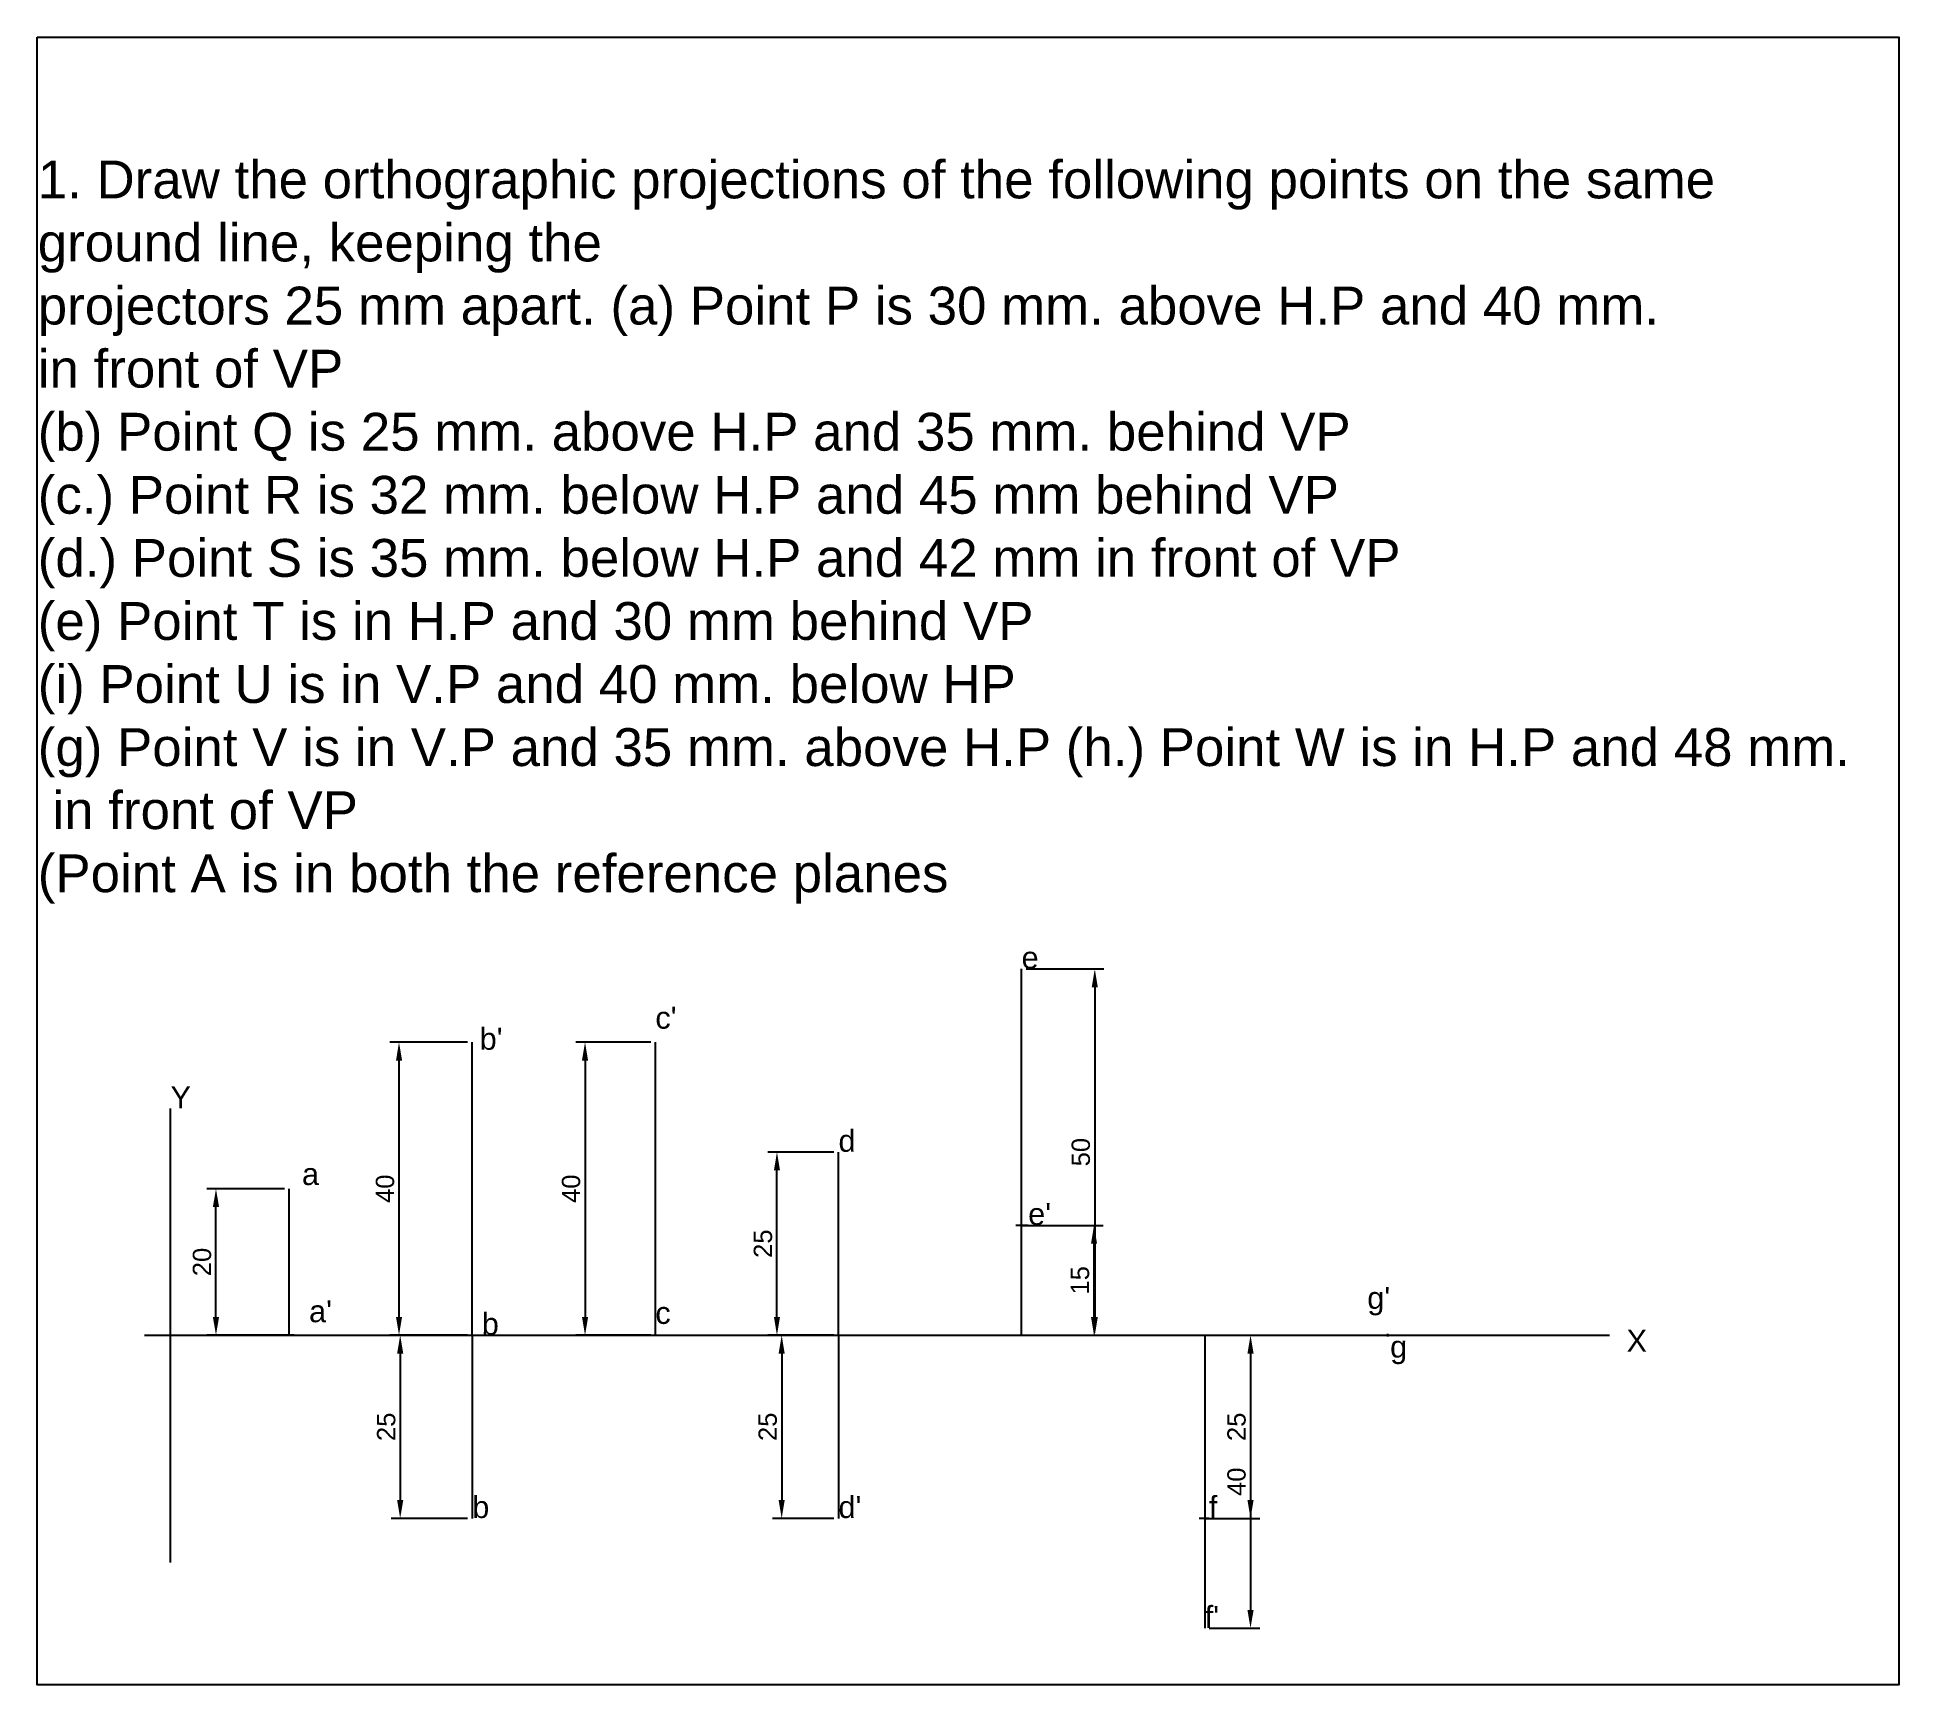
# Model space of a CAD drawing. Header units: millimetres. Extents: x 79 to 8014, y -55 to 1185.
# Drawn here: x 79.2 to 333.4, y 128.2 to 353.1 of the extents above; entities that cross this region are included whole.
import ezdxf

# ---------------------------------------------------------------- set-up
doc = ezdxf.new("R2010")
doc.units = ezdxf.units.MM
doc.header["$MEASUREMENT"] = 0
doc.header["$PDMODE"] = 1
doc.styles.get("Standard").update_dxf_attribs({"font": 'arial.ttf'})
doc.dimstyles.new('ISO-25', dxfattribs={"dimtxt": 2.5, "dimasz": 2.5, "dimexe": 1.25, "dimexo": 0.625, "dimtad": 1, "dimdec": 0, "dimdsep": 46, "dimtxsty": 'Standard', "dimcen": 2.5, "dimadec": 0, "dimazin": 0, "dimtfac": 1, "dimtdec": 0, "dimtmove": 0, "dimatfit": 3, "dimfxl": 1, "dimarcsym": 1})

msp = doc.modelspace()

# ---------------------------------------------------------------- texts
for s, p in [('e', (213.59, 225.94)), ("c'", (163.59, 217.74)), ("b'", (139.6, 214.86)), ('Y', (97.39, 206.88)), ('d', (188.59, 200.94)), ('a', (115.34, 196.4)), ("e'", (214.49, 190.94)), ("a'", (116.31, 177.67)), ("g'", (260.79, 179.49)), ('b', (139.89, 175.94)), ('c', (163.59, 177.44)), ('X', (296.19, 173.63)), ('g', (263.91, 172.83)), ('b', (138.59, 150.94)), ("d'", (188.59, 150.94)), ('f', (239.16, 150.94)), ("f'", (238.59, 135.94))]:
    msp.add_text(s, height=3).set_placement(p)
at = {"insert": (79.27, 336.26), "char_height": 5.1654, "width": 322.3385, "attachment_point": 1}
msp.add_mtext('1. Draw the orthographic projections of the following points on the same \\Pground line, keeping the\\Pprojectors 25 mm apart. (a) Point P is 30 mm. above H.P and 40 mm. \\Pin front of VP\\P(b) Point Q is 25 mm. above H.P and 35 mm. behind VP\\P(c.) Point R is 32 mm. below H.P and 45 mm behind VP\\P(d.) Point S is 35 mm. below H.P and 42 mm in front of VP\\P(e) Point T is in H.P and 30 mm behind VP\\P(i) Point U is in V.P and 40 mm. below HP\\P(g) Point V is in V.P and 35 mm. above H.P (h.) Point W is in H.P and 48 mm.\\P in front of VP\\P(Point A is in both the reference planes', dxfattribs=at)

# ---------------------------------------------------------------- blocks, each defined once
blk = doc.blocks.new('*D3')
at = {"color": 0, "lineweight": -2, "transparency": 16777216}
for p, q in [((112.96, 195.89), (102.35, 195.89)), ((103.6, 178.39), (103.6, 193.39)), ((114.26, 175.89), (102.35, 175.89))]:
    blk.add_line(p, q, dxfattribs=at)
at = {"color": 0, "transparency": 16777216}
for points in [[(103.18, 193.39), (104.02, 193.39), (103.6, 195.89)], [(103.18, 178.39), (104.02, 178.39), (103.6, 175.89)]]:
    blk.add_solid(points, dxfattribs=at)
at = {"layer": 'Defpoints', "color": 0, "transparency": 16777216}
for p in [(103.6, 195.89), (113.59, 195.89), (114.89, 175.89)]:
    blk.add_point(p, dxfattribs=at)
at = {"color": 0, "transparency": 16777216, "insert": (101.7, 185.89), "char_height": 2.5, "attachment_point": 5, "rotation": 90}
blk.add_mtext('20', dxfattribs=at)
blk = doc.blocks.new('*D4')
at = {"color": 0, "lineweight": -2, "transparency": 16777216}
for p, q in [((137.96, 215.89), (127.34, 215.89)), ((128.59, 178.39), (128.59, 213.39)), ((137.96, 175.89), (127.34, 175.89))]:
    blk.add_line(p, q, dxfattribs=at)
at = {"color": 0, "transparency": 16777216}
for points in [[(128.18, 213.39), (129.01, 213.39), (128.59, 215.89)], [(128.18, 178.39), (129.01, 178.39), (128.59, 175.89)]]:
    blk.add_solid(points, dxfattribs=at)
at = {"layer": 'Defpoints', "color": 0, "transparency": 16777216}
for p in [(128.59, 215.89), (138.59, 215.89), (138.59, 175.89)]:
    blk.add_point(p, dxfattribs=at)
at = {"color": 0, "transparency": 16777216, "insert": (126.69, 195.89), "char_height": 2.5, "attachment_point": 5, "rotation": 90}
blk.add_mtext('40', dxfattribs=at)
blk = doc.blocks.new('*D5')
at = {"color": 0, "lineweight": -2, "transparency": 16777216}
for p, q in [((137.96, 175.89), (127.5, 175.89)), ((128.75, 173.39), (128.75, 153.39)), ((137.96, 150.89), (127.5, 150.89))]:
    blk.add_line(p, q, dxfattribs=at)
at = {"color": 0, "transparency": 16777216}
for points in [[(128.33, 173.39), (129.17, 173.39), (128.75, 175.89)], [(128.33, 153.39), (129.17, 153.39), (128.75, 150.89)]]:
    blk.add_solid(points, dxfattribs=at)
at = {"layer": 'Defpoints', "color": 0, "transparency": 16777216}
for p in [(138.59, 175.89), (128.75, 150.89), (138.59, 150.89)]:
    blk.add_point(p, dxfattribs=at)
at = {"color": 0, "transparency": 16777216, "insert": (126.85, 163.39), "char_height": 2.5, "attachment_point": 5, "rotation": 90}
blk.add_mtext('25', dxfattribs=at)
blk = doc.blocks.new('*D6')
at = {"color": 0, "lineweight": -2, "transparency": 16777216}
for p, q in [((162.96, 215.89), (152.74, 215.89)), ((153.99, 213.39), (153.99, 178.39)), ((162.96, 175.89), (152.74, 175.89))]:
    blk.add_line(p, q, dxfattribs=at)
at = {"color": 0, "transparency": 16777216}
for points in [[(153.57, 213.39), (154.41, 213.39), (153.99, 215.89)], [(153.57, 178.39), (154.41, 178.39), (153.99, 175.89)]]:
    blk.add_solid(points, dxfattribs=at)
at = {"layer": 'Defpoints', "color": 0, "transparency": 16777216}
for p in [(163.59, 215.89), (153.99, 175.89), (163.59, 175.89)]:
    blk.add_point(p, dxfattribs=at)
at = {"color": 0, "transparency": 16777216, "insert": (152.09, 195.89), "char_height": 2.5, "attachment_point": 5, "rotation": 90}
blk.add_mtext('40', dxfattribs=at)
blk = doc.blocks.new('*D7')
at = {"color": 0, "lineweight": -2, "transparency": 16777216}
for p, q in [((187.96, 200.89), (178.94, 200.89)), ((180.19, 178.39), (180.19, 198.39)), ((187.96, 175.89), (178.94, 175.89))]:
    blk.add_line(p, q, dxfattribs=at)
at = {"color": 0, "transparency": 16777216}
for points in [[(179.78, 198.39), (180.61, 198.39), (180.19, 200.89)], [(179.78, 178.39), (180.61, 178.39), (180.19, 175.89)]]:
    blk.add_solid(points, dxfattribs=at)
at = {"layer": 'Defpoints', "color": 0, "transparency": 16777216}
for p in [(180.19, 200.89), (188.59, 200.89), (188.59, 175.89)]:
    blk.add_point(p, dxfattribs=at)
at = {"color": 0, "transparency": 16777216, "insert": (178.29, 188.39), "char_height": 2.5, "attachment_point": 5, "rotation": 90}
blk.add_mtext('25', dxfattribs=at)
blk = doc.blocks.new('*D8')
at = {"color": 0, "lineweight": -2, "transparency": 16777216}
for p, q in [((187.96, 175.89), (179.59, 175.89)), ((180.84, 173.39), (180.84, 153.39)), ((187.96, 150.89), (179.59, 150.89))]:
    blk.add_line(p, q, dxfattribs=at)
at = {"color": 0, "transparency": 16777216}
for points in [[(180.42, 173.39), (181.25, 173.39), (180.84, 175.89)], [(180.42, 153.39), (181.25, 153.39), (180.84, 150.89)]]:
    blk.add_solid(points, dxfattribs=at)
at = {"layer": 'Defpoints', "color": 0, "transparency": 16777216}
for p in [(188.59, 175.89), (180.84, 150.89), (188.59, 150.89)]:
    blk.add_point(p, dxfattribs=at)
at = {"color": 0, "transparency": 16777216, "insert": (178.94, 163.39), "char_height": 2.5, "attachment_point": 5, "rotation": 90}
blk.add_mtext('25', dxfattribs=at)
blk = doc.blocks.new('*D9')
at = {"color": 0, "lineweight": -2, "transparency": 16777216}
for p, q in [((214.28, 190.89), (224.73, 190.89)), ((223.48, 178.39), (223.48, 188.39)), ((214.21, 175.89), (224.73, 175.89))]:
    blk.add_line(p, q, dxfattribs=at)
at = {"color": 0, "transparency": 16777216}
for points in [[(223.07, 188.39), (223.9, 188.39), (223.48, 190.89)], [(223.07, 178.39), (223.9, 178.39), (223.48, 175.89)]]:
    blk.add_solid(points, dxfattribs=at)
at = {"layer": 'Defpoints', "color": 0, "transparency": 16777216}
for p in [(213.65, 190.89), (223.48, 190.89), (213.59, 175.89)]:
    blk.add_point(p, dxfattribs=at)
at = {"color": 0, "transparency": 16777216, "insert": (221.58, 183.39), "char_height": 2.5, "attachment_point": 5, "rotation": 90}
blk.add_mtext('15', dxfattribs=at)
blk = doc.blocks.new('*D10')
at = {"color": 0, "lineweight": -2, "transparency": 16777216}
for p, q in [((239.21, 175.89), (246.1, 175.89)), ((244.85, 173.39), (244.85, 153.39)), ((239.21, 150.89), (246.1, 150.89))]:
    blk.add_line(p, q, dxfattribs=at)
at = {"color": 0, "transparency": 16777216}
for points in [[(244.43, 173.39), (245.27, 173.39), (244.85, 175.89)], [(244.43, 153.39), (245.27, 153.39), (244.85, 150.89)]]:
    blk.add_solid(points, dxfattribs=at)
at = {"layer": 'Defpoints', "color": 0, "transparency": 16777216}
for p in [(238.59, 175.89), (238.59, 150.89), (244.85, 150.89)]:
    blk.add_point(p, dxfattribs=at)
at = {"color": 0, "transparency": 16777216, "insert": (242.95, 163.39), "char_height": 2.5, "attachment_point": 5, "rotation": 90}
blk.add_mtext('25', dxfattribs=at)
blk = doc.blocks.new('*D11')
at = {"color": 0, "lineweight": -2, "transparency": 16777216}
for p, q in [((214.21, 225.89), (224.84, 225.89)), ((223.59, 223.39), (223.59, 178.39)), ((214.21, 175.89), (224.84, 175.89))]:
    blk.add_line(p, q, dxfattribs=at)
at = {"color": 0, "transparency": 16777216}
for points in [[(223.17, 223.39), (224, 223.39), (223.59, 225.89)], [(223.17, 178.39), (224, 178.39), (223.59, 175.89)]]:
    blk.add_solid(points, dxfattribs=at)
at = {"layer": 'Defpoints', "color": 0, "transparency": 16777216}
for p in [(213.59, 225.89), (213.59, 175.89), (223.59, 175.89)]:
    blk.add_point(p, dxfattribs=at)
at = {"color": 0, "transparency": 16777216, "insert": (221.69, 200.89), "char_height": 2.5, "attachment_point": 5, "rotation": 90}
blk.add_mtext('50', dxfattribs=at)
blk = doc.blocks.new('*D12')
at = {"color": 0, "lineweight": -2, "transparency": 16777216}
for p, q in [((239.21, 175.89), (246.1, 175.89)), ((244.85, 173.39), (244.85, 138.39)), ((239.21, 135.89), (246.1, 135.89))]:
    blk.add_line(p, q, dxfattribs=at)
at = {"color": 0, "transparency": 16777216}
for points in [[(244.43, 173.39), (245.27, 173.39), (244.85, 175.89)], [(244.43, 138.39), (245.27, 138.39), (244.85, 135.89)]]:
    blk.add_solid(points, dxfattribs=at)
at = {"layer": 'Defpoints', "color": 0, "transparency": 16777216}
for p in [(238.59, 175.89), (238.59, 135.89), (244.85, 135.89)]:
    blk.add_point(p, dxfattribs=at)
at = {"color": 0, "transparency": 16777216, "insert": (242.95, 155.89), "char_height": 2.5, "attachment_point": 5, "rotation": 90}
blk.add_mtext('40', dxfattribs=at)

# ---------------------------------------------------------------- dimensions: what is measured, and where the dimension line sits
for base, p1, p2, picture, middle in [((223.59, 175.89), (213.59, 225.89), (213.59, 175.89), '*D11', (221.69, 200.89)), ((128.59, 215.89), (138.59, 175.89), (138.59, 215.89), '*D4', (126.69, 195.89)), ((153.99, 175.89), (163.59, 215.89), (163.59, 175.89), '*D6', (152.09, 195.89)), ((180.19, 200.89), (188.59, 175.89), (188.59, 200.89), '*D7', (178.29, 188.39)), ((103.6, 195.89), (114.89, 175.89), (113.59, 195.89), '*D3', (101.7, 185.89)), ((223.48, 190.89), (213.59, 175.89), (213.65, 190.89), '*D9', (221.58, 183.39)), ((128.75, 150.89), (138.59, 175.89), (138.59, 150.89), '*D5', (126.85, 163.39)), ((180.84, 150.89), (188.59, 175.89), (188.59, 150.89), '*D8', (178.94, 163.39)), ((244.85, 150.89), (238.59, 175.89), (238.59, 150.89), '*D10', (242.95, 163.39)), ((244.85, 135.89), (238.59, 175.89), (238.59, 135.89), '*D12', (242.95, 155.89))]:
    dim = msp.add_linear_dim(base=base, p1=p1, p2=p2, angle=90, dimstyle='ISO-25')
    dim.commit()
    dim.dimension.update_dxf_attribs({"geometry": picture, "text_midpoint": middle})

# ---------------------------------------------------------------- linework, layer by layer
for p, q in [((213.59, 175.89), (213.59, 225.89)), ((138.59, 175.89), (138.59, 215.89)), ((163.59, 175.89), (163.59, 215.89)), ((97.39, 144.86), (97.39, 206.84)), ((188.59, 175.89), (188.59, 200.89)), ((113.59, 175.89), (113.59, 195.89)), ((214.49, 190.89), (212.82, 190.89)), ((213.59, 175.89), (213.59, 190.89)), ((213.59, 190.89), (214.49, 190.89)), ((93.84, 175.89), (293.84, 175.89)), ((113.59, 175.89), (138.59, 175.89)), ((138.59, 175.89), (138.59, 150.89)), ((138.59, 175.89), (163.59, 175.89)), ((163.59, 175.89), (188.59, 175.89)), ((188.59, 175.89), (188.59, 150.89)), ((188.59, 175.89), (213.59, 175.89)), ((213.59, 175.89), (238.59, 175.89)), ((238.59, 175.89), (238.59, 135.89)), ((238.59, 175.89), (238.59, 150.89)), ((238.59, 175.89), (263.59, 175.89)), ((263.59, 175.7), (263.59, 176.07)), ((263.59, 175.89), (263.59, 175.7)), ((239.16, 150.89), (237.84, 150.89)), ((238.59, 150.89), (239.16, 150.89))]:
    msp.add_line(p, q)
msp.add_lwpolyline([(79.2, 353.09), (333.36, 353.09), (333.36, 128.18), (79.2, 128.18)], close=True)
for p in [(213.59, 190.89), (263.59, 175.89), (238.59, 150.89)]:
    msp.add_point(p)

msp.set_redraw_order([(e.dxf.handle, doc.entitydb.next_handle()) for e in msp.query("TEXT MTEXT ATTDEF DIMENSION ARC_DIMENSION")])  # texts and dimensions are drawn at this point

doc.saveas('drawing.dxf')
